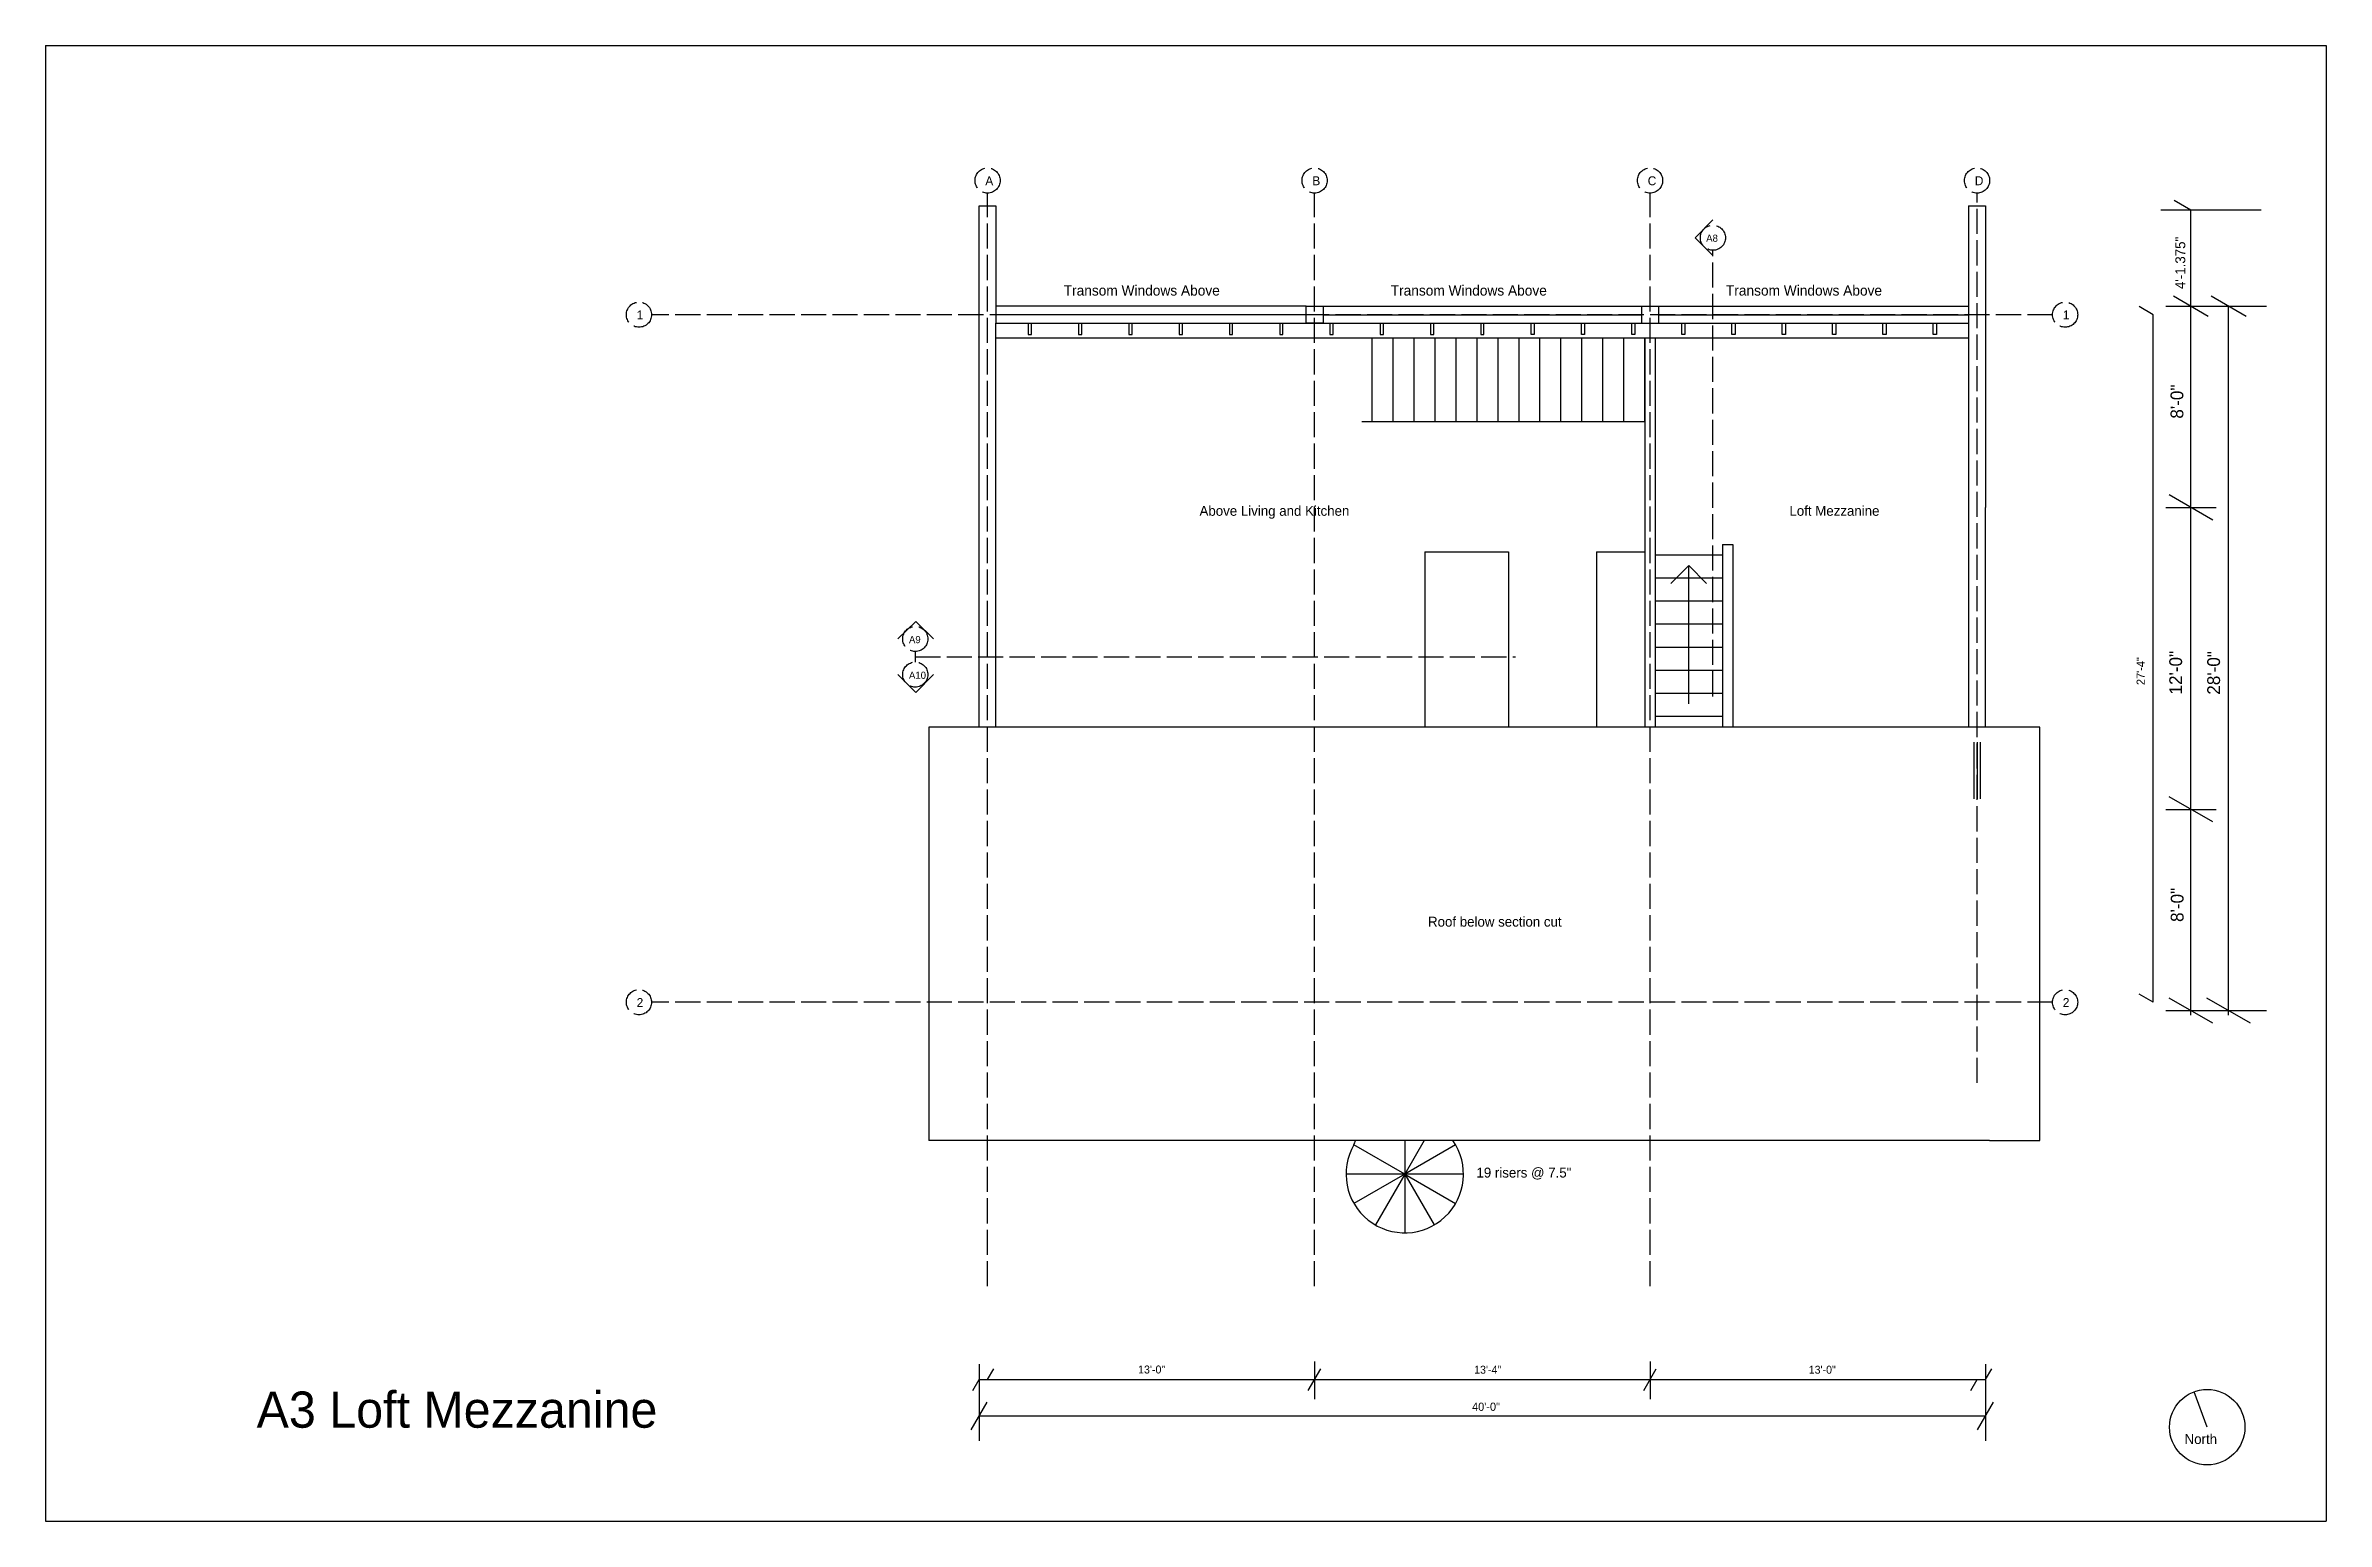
# Model space of a CAD drawing. Header units: inches. Extents: x 967 to 7501, y 257 to 3545.
# Drawn here: x 967 to 2055, y 1211 to 1915 of the extents above; entities that cross this region are included whole.
import ezdxf

# ---------------------------------------------------------------- set-up
doc = ezdxf.new("R2010")
doc.units = ezdxf.units.IN
doc.header["$MEASUREMENT"] = 0
doc.linetypes.add('ACAD_ISO02W100', pattern=[15, 12, -3])
for name, color, linetype in [('const', 7, 'Continuous'), ('e1', 7, 'Continuous'), ('e2', 251, 'Continuous'), ('glass', 172, 'Continuous'), ('grid', 252, 'ACAD_ISO02W100'), ('millwork', 253, 'Continuous'), ('stairs', 140, 'Continuous'), ('walls', 7, 'Continuous')]:
    doc.layers.add(name, color=color, linetype=linetype)

msp = doc.modelspace()

# ---------------------------------------------------------------- texts
at = {"layer": 'const', "attachment_point": 1}
for s, insert, char_height, width in [('A', (1415.2, 1852.9), 4.26, 1625.197), ('B', (1571.2, 1852.9), 4.26, 1625.197), ('C', (1731.2, 1852.9), 4.26, 1625.197), ('D', (1887.2, 1852.9), 4.26, 1625.197), ('A8', (1759.1, 1825.1), 3.41, 1300.158), ('Transom Windows Above', (1452.6, 1800.9), 4.889, 1864.026), ('Transom Windows Above', (1608.6, 1800.9), 4.889, 1864.026), ('Transom Windows Above', (1768.5, 1800.9), 4.889, 1864.026), ('1', (1248.9, 1788.9), 4.26, 1625.197), ('1', (1929.2, 1788.9), 4.26, 1625.197), ('\\PAbove Living and Kitchen', (1517.4, 1703.6), 4.736, 1805.775), ('\\PLoft Mezzanine', (1798.8, 1703.6), 4.736, 1805.775), ('A9', (1378.8, 1633.6), 3.41, 1300.158), ('A10', (1378.8, 1616.6), 3.41, 1300.158), ('\\PRoof below section cut', (1626.4, 1507.6), 4.736, 1805.775), ('2', (1248.9, 1460.9), 4.26, 1625.197), ('2', (1929.2, 1460.9), 4.26, 1625.197), ('19 risers @ 7.5"', (1649.5, 1380), 4.736, 1805.775), ('13\'-0"', (1488.1, 1285.6), 3.79, 1444.62), ('13\'-4"', (1648.4, 1285.5), 3.79, 1444.62), ('13\'-0"', (1808, 1285.5), 3.79, 1444.62), ('A3 Loft Mezzanine', (1067.6, 1273.2), 17.262, 6582.049), ('40\'-0"', (1647.4, 1267.9), 3.91, 1491.22), ('North', (1987.3, 1252.9), 4.74, 1805.775)]:
    msp.add_mtext(s, dxfattribs=dict(at, insert=insert, char_height=char_height, width=width))
at = {"layer": 'const', "attachment_point": 1, "rotation": 90}
for s, insert, char_height, width in [('4\'-1.375"', (1982.9, 1799.1), 4.74, 1805.775), ('8\'-0"', (1980.6, 1737.3), 6.11, 2330.032), ('27\'-4"', (1964.4, 1610.2), 3.91, 1491.22), ('12\'-0"', (1980, 1605.7), 6.11, 2330.032), ('28\'-0"', (1998.1, 1605.6), 6.11, 2330.032), ('8\'-0"', (1980.7, 1497.2), 6.11, 2330.032)]:
    msp.add_mtext(s, dxfattribs=dict(at, insert=insert, char_height=char_height, width=width))

# ---------------------------------------------------------------- linework, layer by layer
for p, q in [((966.9, 1915.3), (2054.9, 1915.3)), ((966.9, 1915.3), (966.9, 1211.3)), ((2054.9, 1915.3), (2054.9, 1211.3)), ((966.9, 1211.3), (2054.9, 1211.3))]:
    msp.add_line(p, q)
at = {"layer": 'const'}
for p, q in [((1990.3, 1836.7), (1982.3, 1841.3)), ((2023.9, 1836.7), (1975.9, 1836.7)), ((1990.3, 1452.7), (1990.3, 1836.7)), ((1998.6, 1786.1), (1982, 1795.7)), ((2016.6, 1786.1), (2000, 1795.7)), ((1972.3, 1786.9), (1965.6, 1790.8)), ((1972.3, 1458.9), (1972.3, 1786.9)), ((1978.3, 1790.9), (2026.3, 1790.9)), ((2008.3, 1452.7), (2008.3, 1790.9)), ((2000.7, 1688.9), (1979.9, 1700.9)), ((1978.3, 1694.9), (2002.3, 1694.9)), ((2000.7, 1544.9), (1979.9, 1556.9)), ((1978.3, 1550.9), (2002.3, 1550.9)), ((1972.3, 1458.9), (1965.6, 1462.8)), ((2000.7, 1448.9), (1979.9, 1460.9)), ((2018.7, 1448.9), (1997.9, 1460.9)), ((1978.3, 1454.9), (2026.3, 1454.9)), ((1412.3, 1286.2), (1412.3, 1249.6)), ((1416.3, 1278.9), (1419.3, 1284.1)), ((1569.3, 1273.7), (1575.3, 1284.1)), ((1729.3, 1273.7), (1735.3, 1284.1)), ((1892.3, 1286.2), (1892.3, 1249.6)), ((1892.3, 1278.9), (1895.3, 1284.1)), ((1409.3, 1273.7), (1412.3, 1278.9)), ((1412.3, 1278.9), (1892.3, 1278.9)), ((1885.3, 1273.7), (1888.3, 1278.9)), ((1408.5, 1254.9), (1416.1, 1268.2)), ((1888.5, 1254.9), (1896.1, 1268.2)), ((1412.3, 1261.6), (1892.3, 1261.6))]:
    msp.add_line(p, q, dxfattribs=at)
at = {"layer": 'e1'}
msp.add_line((1892.3, 1590.2), (1892.3, 1694.9), dxfattribs=at)
msp.add_circle((1998.1, 1256.2), 18, dxfattribs=at)
at = {"layer": 'e2'}
for p, q in [((1568.3, 1790.9), (1420.3, 1790.9)), ((1576.3, 1790.9), (1728.3, 1790.9)), ((1736.3, 1790.9), (1884.3, 1790.9))]:
    msp.add_line(p, q, dxfattribs=at)
at = {"layer": 'glass'}
for p, q in [((1886.8, 1582.9), (1886.8, 1555.9)), ((1889.8, 1582.9), (1889.8, 1555.9))]:
    msp.add_line(p, q, dxfattribs=at)
at = {"layer": 'grid'}
for p, q in [((1416.3, 1323.4), (1416.3, 1844.9)), ((1572.3, 1323.4), (1572.3, 1844.9)), ((1732.3, 1323.4), (1732.3, 1844.9)), ((1888.3, 1420.4), (1888.3, 1844.9)), ((1762.3, 1604.8), (1762.3, 1817.6)), ((1924.3, 1786.9), (1256, 1786.9)), ((1381.8, 1626.2), (1381.8, 1621.2)), ((1381.8, 1623.7), (1668.1, 1623.7)), ((1924.3, 1458.9), (1256, 1458.9))]:
    msp.add_line(p, q, dxfattribs=at)
for centre in [(1416.3, 1850.9), (1572.3, 1850.9), (1732.3, 1850.9), (1888.3, 1850.9), (1762.3, 1823.6), (1250, 1786.9), (1930.3, 1786.9), (1381.8, 1632.2), (1381.8, 1615.2), (1250, 1458.9), (1930.3, 1458.9)]:
    msp.add_circle(centre, 6, dxfattribs=at)
at = {"layer": 'millwork'}
for p, q in [((1624.8, 1673.8), (1624.8, 1590.2)), ((1624.8, 1673.8), (1664.8, 1673.8)), ((1664.8, 1673.8), (1664.8, 1590.2)), ((1706.8, 1673.8), (1706.8, 1590.2)), ((1706.8, 1673.8), (1729.8, 1673.8)), ((1888.3, 1582.9), (1888.3, 1555.9)), ((1624.5, 1392.9), (1615.3, 1376.9)), ((1615.3, 1376.9), (1591, 1390.9)), ((1639.5, 1390.9), (1615.3, 1376.9)), ((1643.3, 1376.9), (1587.3, 1376.9)), ((1615.3, 1376.9), (1591, 1362.9)), ((1615.3, 1376.9), (1601.3, 1352.7)), ((1615.3, 1376.9), (1639.5, 1362.9)), ((1615.3, 1376.9), (1629.3, 1352.7))]:
    msp.add_line(p, q, dxfattribs=at)
for centre, radius, start, end in [((1615.3, 1376.9), 28, 150, 34.8499), ((1582.9, 1395.6), 9.33, 330, 343.3985)]:
    msp.add_arc(centre, radius, start, end, dxfattribs=at)
at = {"layer": 'stairs'}
for p, q in [((1599.8, 1735.9), (1599.8, 1775.9)), ((1609.8, 1735.9), (1609.8, 1775.9)), ((1619.8, 1735.9), (1619.8, 1775.9)), ((1629.8, 1735.9), (1629.8, 1775.9)), ((1639.8, 1735.9), (1639.8, 1775.9)), ((1649.8, 1735.9), (1649.8, 1775.9)), ((1659.8, 1735.9), (1659.8, 1775.9)), ((1669.8, 1735.9), (1669.8, 1775.9)), ((1679.8, 1735.9), (1679.8, 1775.9)), ((1689.8, 1735.9), (1689.8, 1775.9)), ((1699.8, 1735.9), (1699.8, 1775.9)), ((1709.8, 1735.9), (1709.8, 1775.9)), ((1719.8, 1735.9), (1719.8, 1775.9)), ((1729.8, 1735.9), (1729.8, 1775.9)), ((1594.8, 1735.9), (1729.8, 1735.9)), ((1766.8, 1672.2), (1734.8, 1672.2)), ((1766.8, 1661.2), (1734.8, 1661.2)), ((1766.8, 1650.2), (1734.8, 1650.2)), ((1766.8, 1639.2), (1734.8, 1639.2)), ((1766.8, 1628.2), (1734.8, 1628.2)), ((1766.8, 1617.2), (1734.8, 1617.2)), ((1766.8, 1606.2), (1734.8, 1606.2)), ((1766.8, 1595.2), (1734.8, 1595.2))]:
    msp.add_line(p, q, dxfattribs=at)
at = {"layer": 'walls'}
for p, q in [((1412.3, 1590.2), (1412.3, 1838.9)), ((1412.3, 1838.9), (1420.3, 1838.9)), ((1420.3, 1838.9), (1420.3, 1782.9)), ((1884.3, 1838.9), (1884.3, 1782.9)), ((1884.3, 1838.9), (1892.3, 1838.9)), ((1892.3, 1838.9), (1892.3, 1694.9)), ((1762.3, 1832.1), (1753.8, 1823.6)), ((1762.3, 1815.1), (1753.8, 1823.6)), ((1568.3, 1786.9), (1420.3, 1786.9)), ((1568.3, 1782.9), (1568.3, 1790.9)), ((1568.3, 1790.9), (1576.3, 1790.9)), ((1576.3, 1790.9), (1576.3, 1782.9)), ((1576.3, 1786.9), (1728.3, 1786.9)), ((1728.3, 1790.9), (1736.3, 1790.9)), ((1728.3, 1790.9), (1728.3, 1782.9)), ((1736.3, 1790.9), (1736.3, 1782.9)), ((1736.3, 1786.9), (1884.3, 1786.9)), ((1420.3, 1590.2), (1420.3, 1782.9)), ((1420.3, 1782.9), (1884.3, 1782.9)), ((1420.3, 1775.9), (1884.3, 1775.9)), ((1576.3, 1782.9), (1568.3, 1782.9)), ((1576.3, 1782.9), (1568.3, 1782.9)), ((1728.3, 1782.9), (1736.3, 1782.9)), ((1728.3, 1782.9), (1736.3, 1782.9)), ((1729.8, 1775.9), (1729.8, 1590.2)), ((1734.8, 1775.9), (1734.8, 1590.2)), ((1884.3, 1782.9), (1884.3, 1590.2)), ((1766.8, 1677.2), (1766.8, 1590.2)), ((1766.8, 1677.2), (1771.8, 1677.2)), ((1771.8, 1677.2), (1771.8, 1590.2)), ((1742.3, 1658.7), (1750.8, 1667.2)), ((1750.8, 1601.2), (1750.8, 1667.2)), ((1759.3, 1658.7), (1750.8, 1667.2)), ((1373.5, 1632.2), (1382, 1640.6)), ((1390.5, 1632.2), (1382, 1640.6)), ((1373.5, 1615.2), (1382, 1606.7)), ((1382, 1606.7), (1390.5, 1615.2)), ((1918.3, 1590.2), (1388.3, 1590.2)), ((1388.3, 1590.2), (1388.3, 1392.9)), ((1918.3, 1392.9), (1918.3, 1590.2)), ((1894.3, 1392.9), (1388.3, 1392.9)), ((1615.3, 1392.9), (1615.3, 1348.9)), ((1894.3, 1392.9), (1918.3, 1392.9)), ((1572.3, 1287.5), (1572.3, 1269.5)), ((1732.3, 1287.5), (1732.3, 1269.5)), ((1998.1, 1256.2), (1991.9, 1273.1))]:
    msp.add_line(p, q, dxfattribs=at)
for points in [[(1435.7, 1782.9), (1435.7, 1777.4), (1437.2, 1777.4), (1437.2, 1782.9)], [(1459.7, 1782.9), (1459.7, 1777.4), (1461.2, 1777.4), (1461.2, 1782.9)], [(1483.7, 1782.9), (1483.7, 1777.4), (1485.2, 1777.4), (1485.2, 1782.9)], [(1507.7, 1782.9), (1507.7, 1777.4), (1509.2, 1777.4), (1509.2, 1782.9)], [(1531.7, 1782.9), (1531.7, 1777.4), (1533.2, 1777.4), (1533.2, 1782.9)], [(1555.7, 1782.9), (1555.7, 1777.4), (1557.2, 1777.4), (1557.2, 1782.9)], [(1579.6, 1782.9), (1579.6, 1777.4), (1581.1, 1777.4), (1581.1, 1782.9)], [(1603.6, 1782.9), (1603.6, 1777.4), (1605.1, 1777.4), (1605.1, 1782.9)], [(1627.6, 1782.9), (1627.6, 1777.4), (1629.1, 1777.4), (1629.1, 1782.9)], [(1651.6, 1782.9), (1651.6, 1777.4), (1653.1, 1777.4), (1653.1, 1782.9)], [(1677.1, 1782.9), (1677.1, 1777.4), (1675.6, 1777.4), (1675.6, 1782.9)], [(1701.1, 1782.9), (1701.1, 1777.4), (1699.6, 1777.4), (1699.6, 1782.9)], [(1725.1, 1782.9), (1725.1, 1777.4), (1723.6, 1777.4), (1723.6, 1782.9)], [(1748.9, 1782.9), (1748.9, 1777.4), (1747.4, 1777.4), (1747.4, 1782.9)], [(1772.9, 1782.9), (1772.9, 1777.4), (1771.4, 1777.4), (1771.4, 1782.9)], [(1796.9, 1782.9), (1796.9, 1777.4), (1795.4, 1777.4), (1795.4, 1782.9)], [(1820.9, 1782.9), (1820.9, 1777.4), (1819.4, 1777.4), (1819.4, 1782.9)], [(1844.9, 1782.9), (1844.9, 1777.4), (1843.4, 1777.4), (1843.4, 1782.9)], [(1868.9, 1782.9), (1868.9, 1777.4), (1867.4, 1777.4), (1867.4, 1782.9)]]:
    msp.add_lwpolyline(points, dxfattribs=at)

msp.set_redraw_order([(e.dxf.handle, doc.entitydb.next_handle()) for e in msp.query("TEXT MTEXT ATTDEF DIMENSION ARC_DIMENSION")])  # texts and dimensions are drawn at this point

doc.saveas('drawing.dxf')
